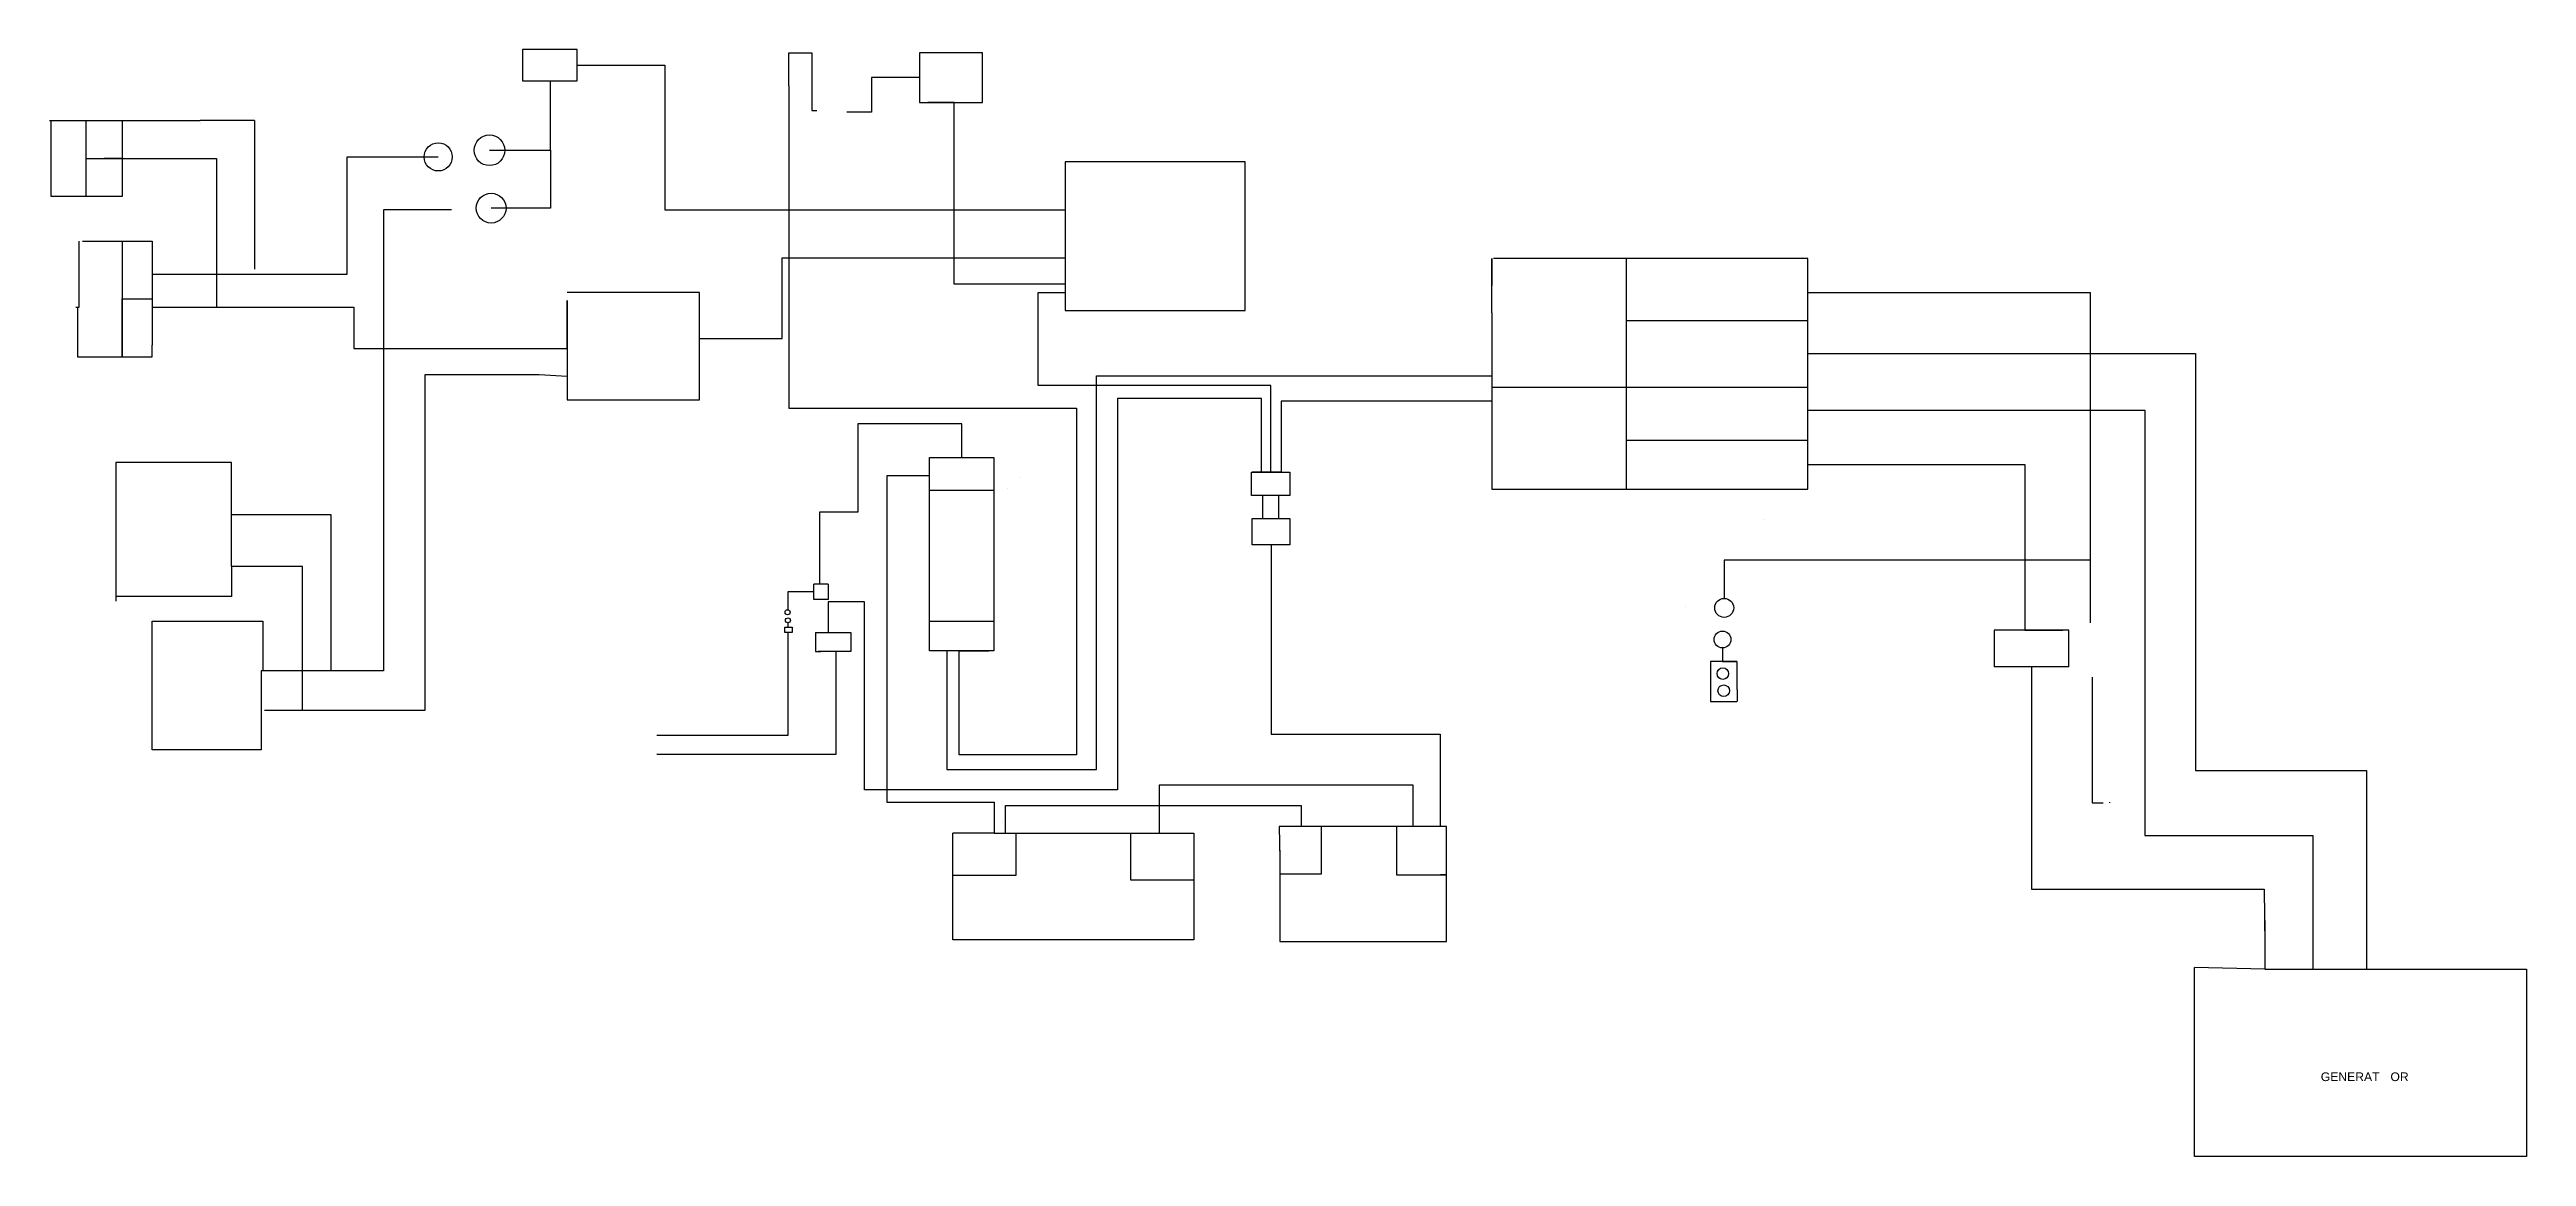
# Model space of a CAD drawing. Header units: inches. Extents: x 1 to 114, y -4 to 22.
# Drawn here: x 0.7 to 57.6, y -3.6 to 21.8 of the extents above; entities that cross this region are included whole.
import ezdxf

# ---------------------------------------------------------------- set-up
doc = ezdxf.new("R2010")
doc.units = ezdxf.units.IN
doc.header["$MEASUREMENT"] = 0
doc.styles.get("Standard").update_dxf_attribs({"font": 'arial.ttf'})

msp = doc.modelspace()

# ---------------------------------------------------------------- texts
at = {"insert": (52.89, -1.693), "char_height": 0.2, "attachment_point": 1}
msp.add_mtext('GENERAT^IOR', dxfattribs=at)

# ---------------------------------------------------------------- linework, layer by layer
for p, q in [((12.065, 21.816), (11.571, 21.816)), ((11.571, 21.816), (11.571, 21.095)), ((12.825, 21.816), (12.065, 21.816)), ((12.825, 21.095), (12.825, 21.816)), ((17.689, 20.981), (17.689, 21.74)), ((17.689, 21.74), (17.689, 21.74)), ((17.689, 21.74), (17.689, 21.74)), ((17.689, 21.74), (17.689, 21.74)), ((17.689, 21.74), (17.689, 21.74)), ((17.689, 21.74), (18.221, 21.74)), ((18.221, 21.74), (18.221, 20.411)), ((21.414, 21.74), (20.692, 21.74)), ((20.692, 21.74), (20.692, 21.74)), ((20.692, 21.74), (20.692, 20.601)), ((22.136, 21.74), (21.414, 21.74)), ((22.136, 21.247), (22.136, 21.74)), ((11.571, 21.095), (12.217, 21.095)), ((12.217, 19.5), (12.217, 21.095)), ((12.217, 21.095), (12.825, 21.095)), ((12.825, 21.455), (14.839, 21.455)), ((14.839, 21.455), (14.839, 18.133)), ((20.692, 21.171), (19.59, 21.171)), ((19.59, 21.171), (19.59, 20.373)), ((22.136, 20.601), (22.136, 21.247)), ((17.689, 20.981), (17.689, 13.577)), ((20.692, 20.601), (20.692, 20.601)), ((20.692, 20.601), (20.882, 20.601)), ((21.49, 20.601), (20.882, 20.601)), ((20.882, 20.601), (22.136, 20.601)), ((21.49, 19.918), (21.49, 20.601)), ((21.49, 20.601), (21.49, 20.601)), ((22.136, 20.601), (22.136, 20.601)), ((0.702, 20.184), (2.374, 20.184)), ((0.74, 18.437), (0.74, 20.184)), ((0.74, 20.184), (0.74, 20.184)), ((1.538, 20.184), (1.538, 20.184)), ((1.538, 20.184), (1.538, 18.437)), ((2.374, 20.184), (2.374, 18.437)), ((2.374, 20.184), (4.161, 20.184)), ((5.415, 20.184), (4.161, 20.184)), ((4.161, 20.184), (4.161, 20.184)), ((4.161, 20.108), (4.161, 20.108)), ((5.415, 20.184), (5.415, 18.627)), ((18.221, 20.411), (18.221, 20.411)), ((18.221, 20.411), (18.335, 20.411)), ((18.335, 20.411), (18.335, 20.411)), ((19.59, 20.373), (19.019, 20.373)), ((10.811, 19.5), (12.217, 19.5)), ((12.217, 19.5), (12.217, 18.171)), ((21.49, 16.425), (21.49, 19.918)), ((1.538, 19.31), (2.374, 19.31)), ((2.374, 19.31), (1.956, 19.31)), ((2.374, 19.31), (2.374, 19.31)), ((2.374, 19.31), (4.541, 19.31)), ((4.541, 19.31), (4.541, 15.893)), ((7.543, 16.652), (7.543, 19.348)), ((7.543, 19.348), (9.633, 19.348)), ((24.264, 19.234), (24.036, 19.234)), ((24.036, 19.234), (24.036, 18.133)), ((24.986, 19.234), (24.264, 19.234)), ((24.264, 19.234), (24.264, 19.234)), ((26.278, 19.234), (24.986, 19.234)), ((28.178, 19.234), (26.278, 19.234)), ((28.178, 18.323), (28.178, 19.234)), ((2.374, 18.437), (0.74, 18.437)), ((1.538, 18.437), (1.538, 18.437)), ((5.415, 18.627), (5.415, 16.766)), ((28.178, 16.842), (28.178, 18.323)), ((9.937, 18.133), (8.379, 18.133)), ((8.379, 18.133), (8.379, 7.54)), ((12.217, 18.171), (10.849, 18.171)), ((14.839, 18.133), (22.06, 18.133)), ((22.06, 18.133), (24.036, 18.133)), ((24.036, 18.133), (24.036, 17.032)), ((1.386, 15.893), (1.386, 17.412)), ((1.462, 17.412), (2.374, 17.412)), ((2.374, 17.412), (3.058, 17.412)), ((2.374, 17.412), (2.374, 14.754)), ((3.058, 17.412), (3.058, 15.893)), ((3.058, 16.652), (7.543, 16.652)), ((17.537, 15.172), (17.537, 17.032)), ((17.537, 17.032), (24.036, 17.032)), ((24.036, 17.032), (24.036, 15.817)), ((28.178, 15.817), (28.178, 16.842)), ((33.841, 15.763), (33.841, 17.015)), ((33.841, 17.015), (33.841, 17.015)), ((33.841, 17.015), (33.841, 16.389)), ((41.107, 17.015), (33.878, 17.015)), ((36.928, 17.015), (36.928, 11.714)), ((41.107, 11.714), (41.107, 17.015)), ((2.374, 14.754), (2.374, 16.083)), ((2.374, 16.083), (3.058, 16.083)), ((3.058, 16.083), (3.058, 16.083)), ((3.058, 16.083), (3.058, 16.083)), ((3.058, 16.083), (3.058, 16.083)), ((14.383, 16.235), (12.597, 16.235)), ((12.597, 14.944), (12.597, 16.045)), ((12.597, 16.045), (12.597, 13.767)), ((15.637, 16.235), (14.383, 16.235)), ((15.637, 15.627), (15.637, 16.235)), ((24.036, 16.425), (21.49, 16.425)), ((23.419, 14.097), (23.419, 16.232)), ((23.419, 16.232), (24.036, 16.232)), ((41.107, 16.234), (47.593, 16.234)), ((47.593, 16.234), (47.593, 10.082)), ((1.31, 15.893), (1.386, 15.893)), ((1.348, 15.893), (1.348, 14.754)), ((1.386, 15.893), (1.386, 15.893)), ((3.058, 15.893), (5.643, 15.893)), ((3.058, 15.893), (3.058, 15.893)), ((3.058, 15.893), (3.058, 15.893)), ((3.058, 15.893), (3.058, 15.02)), ((5.643, 15.893), (5.643, 15.893)), ((5.643, 15.893), (7.011, 15.893)), ((5.643, 15.893), (5.643, 15.893)), ((5.643, 15.893), (5.643, 15.893)), ((7.011, 15.893), (7.695, 15.893)), ((7.695, 15.893), (7.695, 14.944)), ((15.637, 14.716), (15.637, 15.627)), ((24.036, 15.817), (26.354, 15.817)), ((26.354, 15.817), (28.178, 15.817)), ((33.841, 15.763), (33.841, 11.714)), ((33.841, 15.763), (33.841, 15.763)), ((36.928, 15.586), (41.107, 15.586)), ((3.058, 14.754), (3.058, 15.02)), ((7.695, 14.944), (10.355, 14.944)), ((10.355, 14.944), (12.597, 14.944)), ((15.637, 15.172), (17.537, 15.172)), ((41.107, 14.833), (50.012, 14.833)), ((50.012, 14.833), (50.012, 9.862)), ((1.348, 14.754), (3.058, 14.754)), ((11.951, 14.336), (9.329, 14.336)), ((9.329, 14.336), (9.329, 6.628)), ((12.597, 14.298), (11.951, 14.336)), ((11.951, 14.336), (11.951, 14.336)), ((11.951, 14.336), (11.951, 14.336)), ((11.951, 14.336), (11.951, 14.336)), ((15.637, 13.767), (15.637, 14.716)), ((24.762, 8.907), (24.762, 14.313)), ((24.762, 14.313), (33.841, 14.313)), ((12.597, 13.767), (14.801, 13.767)), ((14.801, 13.767), (15.637, 13.767)), ((28.766, 14.097), (23.419, 14.097)), ((28.55, 13.793), (25.24, 13.793)), ((25.24, 13.793), (25.24, 5.962)), ((28.55, 12.1), (28.55, 13.793)), ((28.766, 12.1), (28.766, 14.097)), ((33.841, 13.738), (28.999, 13.738)), ((28.999, 13.738), (28.999, 12.1)), ((33.841, 14.056), (41.107, 14.056)), ((40.894, 14.023), (40.894, 14.023)), ((40.894, 14.023), (40.894, 14.023)), ((40.894, 14.023), (40.894, 14.023)), ((40.894, 14.023), (40.894, 14.023)), ((40.894, 14.023), (40.894, 14.023)), ((17.689, 13.577), (24.302, 13.577)), ((21.661, 13.21), (19.273, 13.21)), ((19.273, 13.21), (19.273, 11.185)), ((21.661, 12.438), (21.661, 13.21)), ((24.302, 13.577), (24.302, 8.907)), ((41.107, 13.528), (48.849, 13.528)), ((48.849, 13.528), (48.849, 11.651)), ((36.928, 12.838), (41.107, 12.838)), ((4.883, 12.324), (2.222, 12.324)), ((2.222, 12.324), (2.222, 9.134)), ((4.883, 9.932), (4.883, 12.324)), ((20.92, 12.018), (19.942, 12.018)), ((19.942, 12.018), (19.942, 4.514)), ((20.92, 7.995), (20.92, 12.438)), ((20.92, 12.438), (22.402, 12.438)), ((22.402, 12.438), (22.402, 7.995)), ((23.01, 11.982), (23.01, 11.982)), ((28.319, 11.727), (28.319, 12.1)), ((28.319, 12.1), (28.319, 12.1)), ((28.319, 12.1), (28.319, 12.1)), ((28.55, 12.1), (28.329, 12.1)), ((28.329, 12.1), (28.999, 12.1)), ((28.999, 12.1), (28.55, 12.1)), ((28.999, 12.1), (28.55, 12.1)), ((28.55, 12.1), (28.55, 12.1)), ((28.999, 12.1), (28.999, 12.1)), ((28.999, 12.1), (29.205, 12.1)), ((29.205, 12.1), (29.205, 11.959)), ((29.205, 11.959), (29.205, 11.716)), ((41.107, 12.281), (46.088, 12.281)), ((46.088, 12.281), (46.088, 12.281)), ((46.088, 12.281), (46.088, 8.473)), ((22.402, 11.678), (20.92, 11.678)), ((20.92, 11.678), (20.92, 11.678)), ((22.402, 11.678), (22.402, 11.678)), ((22.706, 11.716), (22.706, 11.716)), ((28.319, 11.569), (28.319, 11.727)), ((28.319, 11.727), (28.319, 11.727)), ((28.477, 11.569), (28.319, 11.569)), ((28.319, 11.569), (28.319, 11.569)), ((29.057, 11.569), (28.477, 11.569)), ((28.574, 11.569), (28.574, 11.141)), ((28.938, 11.569), (28.938, 11.569)), ((28.938, 11.569), (28.938, 11.022)), ((29.205, 11.569), (29.057, 11.569)), ((29.205, 11.716), (29.205, 11.569)), ((29.205, 11.569), (29.205, 11.569)), ((29.205, 11.569), (29.205, 11.569)), ((33.841, 11.714), (41.107, 11.714)), ((48.849, 11.651), (48.849, 3.748)), ((4.883, 11.128), (6.669, 11.128)), ((6.669, 11.128), (7.163, 11.128)), ((7.163, 11.128), (7.163, 11.128)), ((7.163, 11.128), (7.163, 9.324)), ((19.273, 11.185), (18.397, 11.185)), ((18.397, 11.185), (18.397, 9.53)), ((28.335, 10.433), (28.335, 11.035)), ((28.335, 11.035), (28.574, 11.035)), ((28.574, 11.141), (28.574, 11.035)), ((28.574, 11.035), (29.203, 11.035)), ((29.203, 11.035), (29.203, 10.433)), ((40.104, 11.004), (40.104, 11.004)), ((29.203, 10.433), (28.335, 10.433)), ((28.769, 10.433), (28.769, 6.082)), ((6.517, 9.932), (4.883, 9.932)), ((4.883, 9.932), (4.883, 9.932)), ((4.883, 9.932), (4.883, 9.932)), ((4.883, 9.932), (4.883, 9.248)), ((6.517, 6.628), (6.517, 9.932)), ((47.593, 10.082), (39.182, 10.082)), ((39.182, 10.082), (39.182, 9.202)), ((47.593, 10.082), (47.593, 8.638)), ((50.012, 9.862), (50.012, 8.489)), ((3.59, 9.248), (2.222, 9.248)), ((2.222, 9.248), (2.222, 9.248)), ((2.222, 9.248), (2.222, 9.248)), ((4.883, 9.248), (3.59, 9.248)), ((3.59, 9.248), (3.59, 9.248)), ((3.59, 9.248), (3.59, 9.248)), ((7.163, 9.324), (7.163, 7.54)), ((18.264, 9.354), (17.664, 9.354)), ((17.664, 9.354), (17.664, 8.951)), ((18.264, 9.178), (18.264, 9.53)), ((18.597, 9.53), (18.264, 9.53)), ((18.407, 9.178), (18.264, 9.178)), ((18.264, 9.178), (18.264, 9.178)), ((18.264, 9.178), (18.264, 9.178)), ((18.397, 9.53), (18.397, 9.53)), ((18.597, 9.178), (18.407, 9.178)), ((18.597, 9.53), (18.597, 9.358)), ((18.597, 9.358), (18.597, 9.358)), ((18.597, 9.358), (18.597, 9.358)), ((18.597, 9.358), (18.597, 9.358)), ((18.597, 9.358), (18.597, 9.178)), ((19.43, 9.124), (18.597, 9.124)), ((18.597, 9.124), (18.597, 8.417)), ((19.43, 4.805), (19.43, 9.124)), ((24.762, 5.272), (24.762, 9.181)), ((3.058, 5.717), (3.058, 8.679)), ((3.058, 8.679), (5.605, 8.679)), ((5.605, 8.679), (5.605, 7.54)), ((17.595, 8.418), (17.595, 8.542)), ((17.595, 8.542), (17.67, 8.542)), ((17.67, 8.639), (17.67, 8.542)), ((17.67, 8.542), (17.763, 8.542)), ((17.763, 8.542), (17.763, 8.418)), ((20.92, 8.679), (22.402, 8.679)), ((22.402, 8.679), (22.402, 8.679)), ((24.302, 8.907), (24.302, 7.805)), ((38.287, 9.01), (38.287, 9.01)), ((17.763, 8.418), (17.595, 8.418)), ((17.595, 8.418), (17.595, 8.418)), ((17.664, 8.403), (17.664, 7.775)), ((18.295, 8.146), (18.295, 8.146)), ((18.295, 8.146), (18.295, 8.146)), ((18.301, 8.417), (19.116, 8.417)), ((18.301, 8.417), (18.301, 7.983)), ((18.301, 7.983), (18.421, 7.983)), ((18.421, 7.983), (18.361, 7.983)), ((19.116, 7.983), (18.421, 7.983)), ((18.769, 7.983), (18.769, 5.614)), ((19.116, 8.417), (19.116, 7.983)), ((22.288, 7.995), (20.92, 7.995)), ((21.318, 7.995), (21.318, 5.272)), ((21.604, 5.603), (21.604, 7.995)), ((21.604, 7.995), (21.604, 7.995)), ((21.604, 7.995), (22.288, 7.995)), ((22.402, 7.995), (22.288, 7.995)), ((22.402, 7.995), (22.402, 7.995)), ((39.143, 8.064), (39.143, 7.753)), ((46.963, 8.473), (45.382, 8.473)), ((45.382, 8.473), (45.382, 8.473)), ((45.382, 8.473), (45.382, 7.627)), ((46.088, 8.473), (46.963, 8.473)), ((47.104, 8.473), (46.963, 8.473)), ((46.963, 8.473), (46.963, 8.473)), ((47.104, 7.627), (47.104, 8.473)), ((50.012, 8.489), (50.012, 5.248)), ((8.379, 7.54), (5.567, 7.54)), ((5.567, 7.54), (5.567, 5.717)), ((17.664, 7.775), (17.664, 7.775)), ((17.664, 7.775), (17.664, 6.597)), ((24.302, 7.805), (24.302, 7.805)), ((24.302, 7.805), (24.302, 5.603)), ((38.96, 7.753), (38.869, 7.753)), ((38.869, 7.753), (38.869, 7.753)), ((38.869, 7.753), (38.869, 7.753)), ((38.869, 7.753), (38.869, 6.835)), ((39.473, 7.753), (38.96, 7.753)), ((38.96, 7.753), (38.96, 7.753)), ((39.143, 7.753), (39.143, 7.753)), ((39.143, 7.753), (39.473, 7.753)), ((39.48, 7.55), (39.48, 7.753)), ((39.48, 7.753), (39.48, 7.753)), ((39.48, 7.753), (39.48, 7.753)), ((39.48, 7.437), (39.48, 7.55)), ((39.48, 7.55), (39.48, 7.55)), ((39.48, 7.108), (39.48, 7.437)), ((39.48, 7.437), (39.48, 7.437)), ((39.48, 7.437), (39.48, 7.437)), ((39.48, 7.437), (39.48, 7.437)), ((39.48, 7.437), (39.48, 7.437)), ((47.104, 7.627), (45.382, 7.627)), ((46.243, 7.627), (46.243, 2.521)), ((38.869, 6.835), (38.96, 6.835)), ((38.96, 6.835), (39.262, 6.835)), ((39.262, 6.835), (39.262, 6.835)), ((39.262, 6.835), (39.374, 6.835)), ((39.374, 6.835), (39.374, 6.835)), ((39.374, 6.835), (39.473, 6.835)), ((39.48, 7.108), (39.48, 6.835)), ((47.639, 7.393), (47.639, 4.504)), ((9.329, 6.628), (5.643, 6.628)), ((9.329, 6.628), (9.329, 6.628)), ((17.664, 6.597), (17.664, 6.047)), ((4.161, 5.717), (3.058, 5.717)), ((5.567, 5.717), (4.161, 5.717)), ((17.664, 6.047), (14.657, 6.047)), ((25.24, 5.962), (25.24, 4.805)), ((28.769, 6.082), (32.652, 6.082)), ((32.652, 6.082), (32.652, 3.962)), ((18.769, 5.614), (14.657, 5.614)), ((14.657, 5.614), (14.657, 5.614)), ((21.318, 5.272), (24.762, 5.272)), ((24.302, 5.603), (21.604, 5.603)), ((50.012, 5.248), (53.943, 5.248)), ((53.943, 5.248), (53.943, 2.392)), ((25.24, 4.805), (19.43, 4.805)), ((32.033, 4.907), (26.201, 4.907)), ((26.201, 4.907), (26.201, 3.807)), ((32.033, 3.962), (32.033, 4.907)), ((19.942, 4.514), (22.405, 4.514)), ((22.405, 4.514), (22.405, 3.807)), ((22.61, 4.443), (22.61, 4.443)), ((22.61, 4.443), (22.61, 4.443)), ((22.61, 4.443), (22.61, 4.443)), ((22.61, 4.058), (22.61, 4.058)), ((22.671, 3.807), (22.671, 4.443)), ((22.671, 4.443), (29.464, 4.443)), ((29.464, 4.443), (29.464, 3.962)), ((47.639, 4.504), (47.89, 4.504)), ((48.043, 4.504), (48.043, 4.516)), ((48.043, 4.516), (48.043, 4.516)), ((48.043, 4.516), (48.043, 4.516)), ((21.455, 1.352), (21.455, 3.807)), ((21.757, 3.807), (21.455, 3.807)), ((22.239, 3.807), (21.757, 3.807)), ((22.405, 3.807), (22.072, 3.807)), ((22.405, 3.832), (22.405, 3.832)), ((22.405, 3.832), (22.405, 3.832)), ((22.405, 3.807), (26.995, 3.807)), ((22.909, 3.807), (22.909, 2.83)), ((25.541, 3.807), (25.541, 2.73)), ((26.995, 3.807), (26.995, 1.352)), ((32.805, 3.962), (28.96, 3.962)), ((28.96, 3.962), (28.975, 3.206)), ((29.921, 3.962), (29.921, 2.86)), ((31.655, 3.962), (31.655, 2.844)), ((32.033, 3.962), (32.033, 3.962)), ((32.805, 1.317), (32.805, 3.962)), ((48.849, 3.748), (52.71, 3.748)), ((52.71, 3.748), (52.71, 1.748)), ((28.975, 3.411), (28.975, 1.317)), ((28.975, 3.206), (28.975, 3.206)), ((29.921, 2.86), (28.975, 2.86)), ((28.975, 2.86), (28.975, 2.86)), ((22.909, 2.83), (21.455, 2.83)), ((25.541, 2.73), (26.995, 2.73)), ((31.655, 2.844), (32.521, 2.844)), ((32.521, 2.844), (32.521, 2.844)), ((32.521, 2.844), (32.805, 2.844)), ((32.805, 2.844), (32.663, 2.844)), ((46.243, 2.521), (51.593, 2.521)), ((51.593, 2.521), (51.607, 1.236)), ((53.943, 2.392), (53.943, 0.676)), ((51.607, 1.796), (51.607, 0.676)), ((52.71, 1.748), (52.71, 0.676)), ((26.995, 1.352), (21.455, 1.352)), ((21.455, 1.352), (21.455, 1.352)), ((28.975, 1.317), (32.805, 1.317)), ((51.607, 1.236), (51.607, 0.676)), ((49.992, -3.626), (49.992, 0.721)), ((51.607, 0.676), (49.992, 0.721)), ((51.607, 0.676), (57.616, 0.676)), ((57.616, 0.676), (57.616, -3.626)), ((57.616, -3.626), (49.992, -3.626))]:
    msp.add_line(p, q)
for centre, radius in [((9.633, 19.348), 0.323), ((10.811, 19.5), 0.352), ((10.849, 18.171), 0.342), ((39.182, 8.983), 0.218), ((17.661, 8.882), 0.0574), ((17.67, 8.697), 0.0578), ((39.143, 8.257), 0.193), ((39.15, 7.472), 0.133), ((39.171, 7.08), 0.133)]:
    msp.add_circle(centre, radius)

msp.set_redraw_order([(e.dxf.handle, doc.entitydb.next_handle()) for e in msp.query("TEXT MTEXT ATTDEF DIMENSION ARC_DIMENSION")])  # texts and dimensions are drawn at this point

doc.saveas('drawing.dxf')
